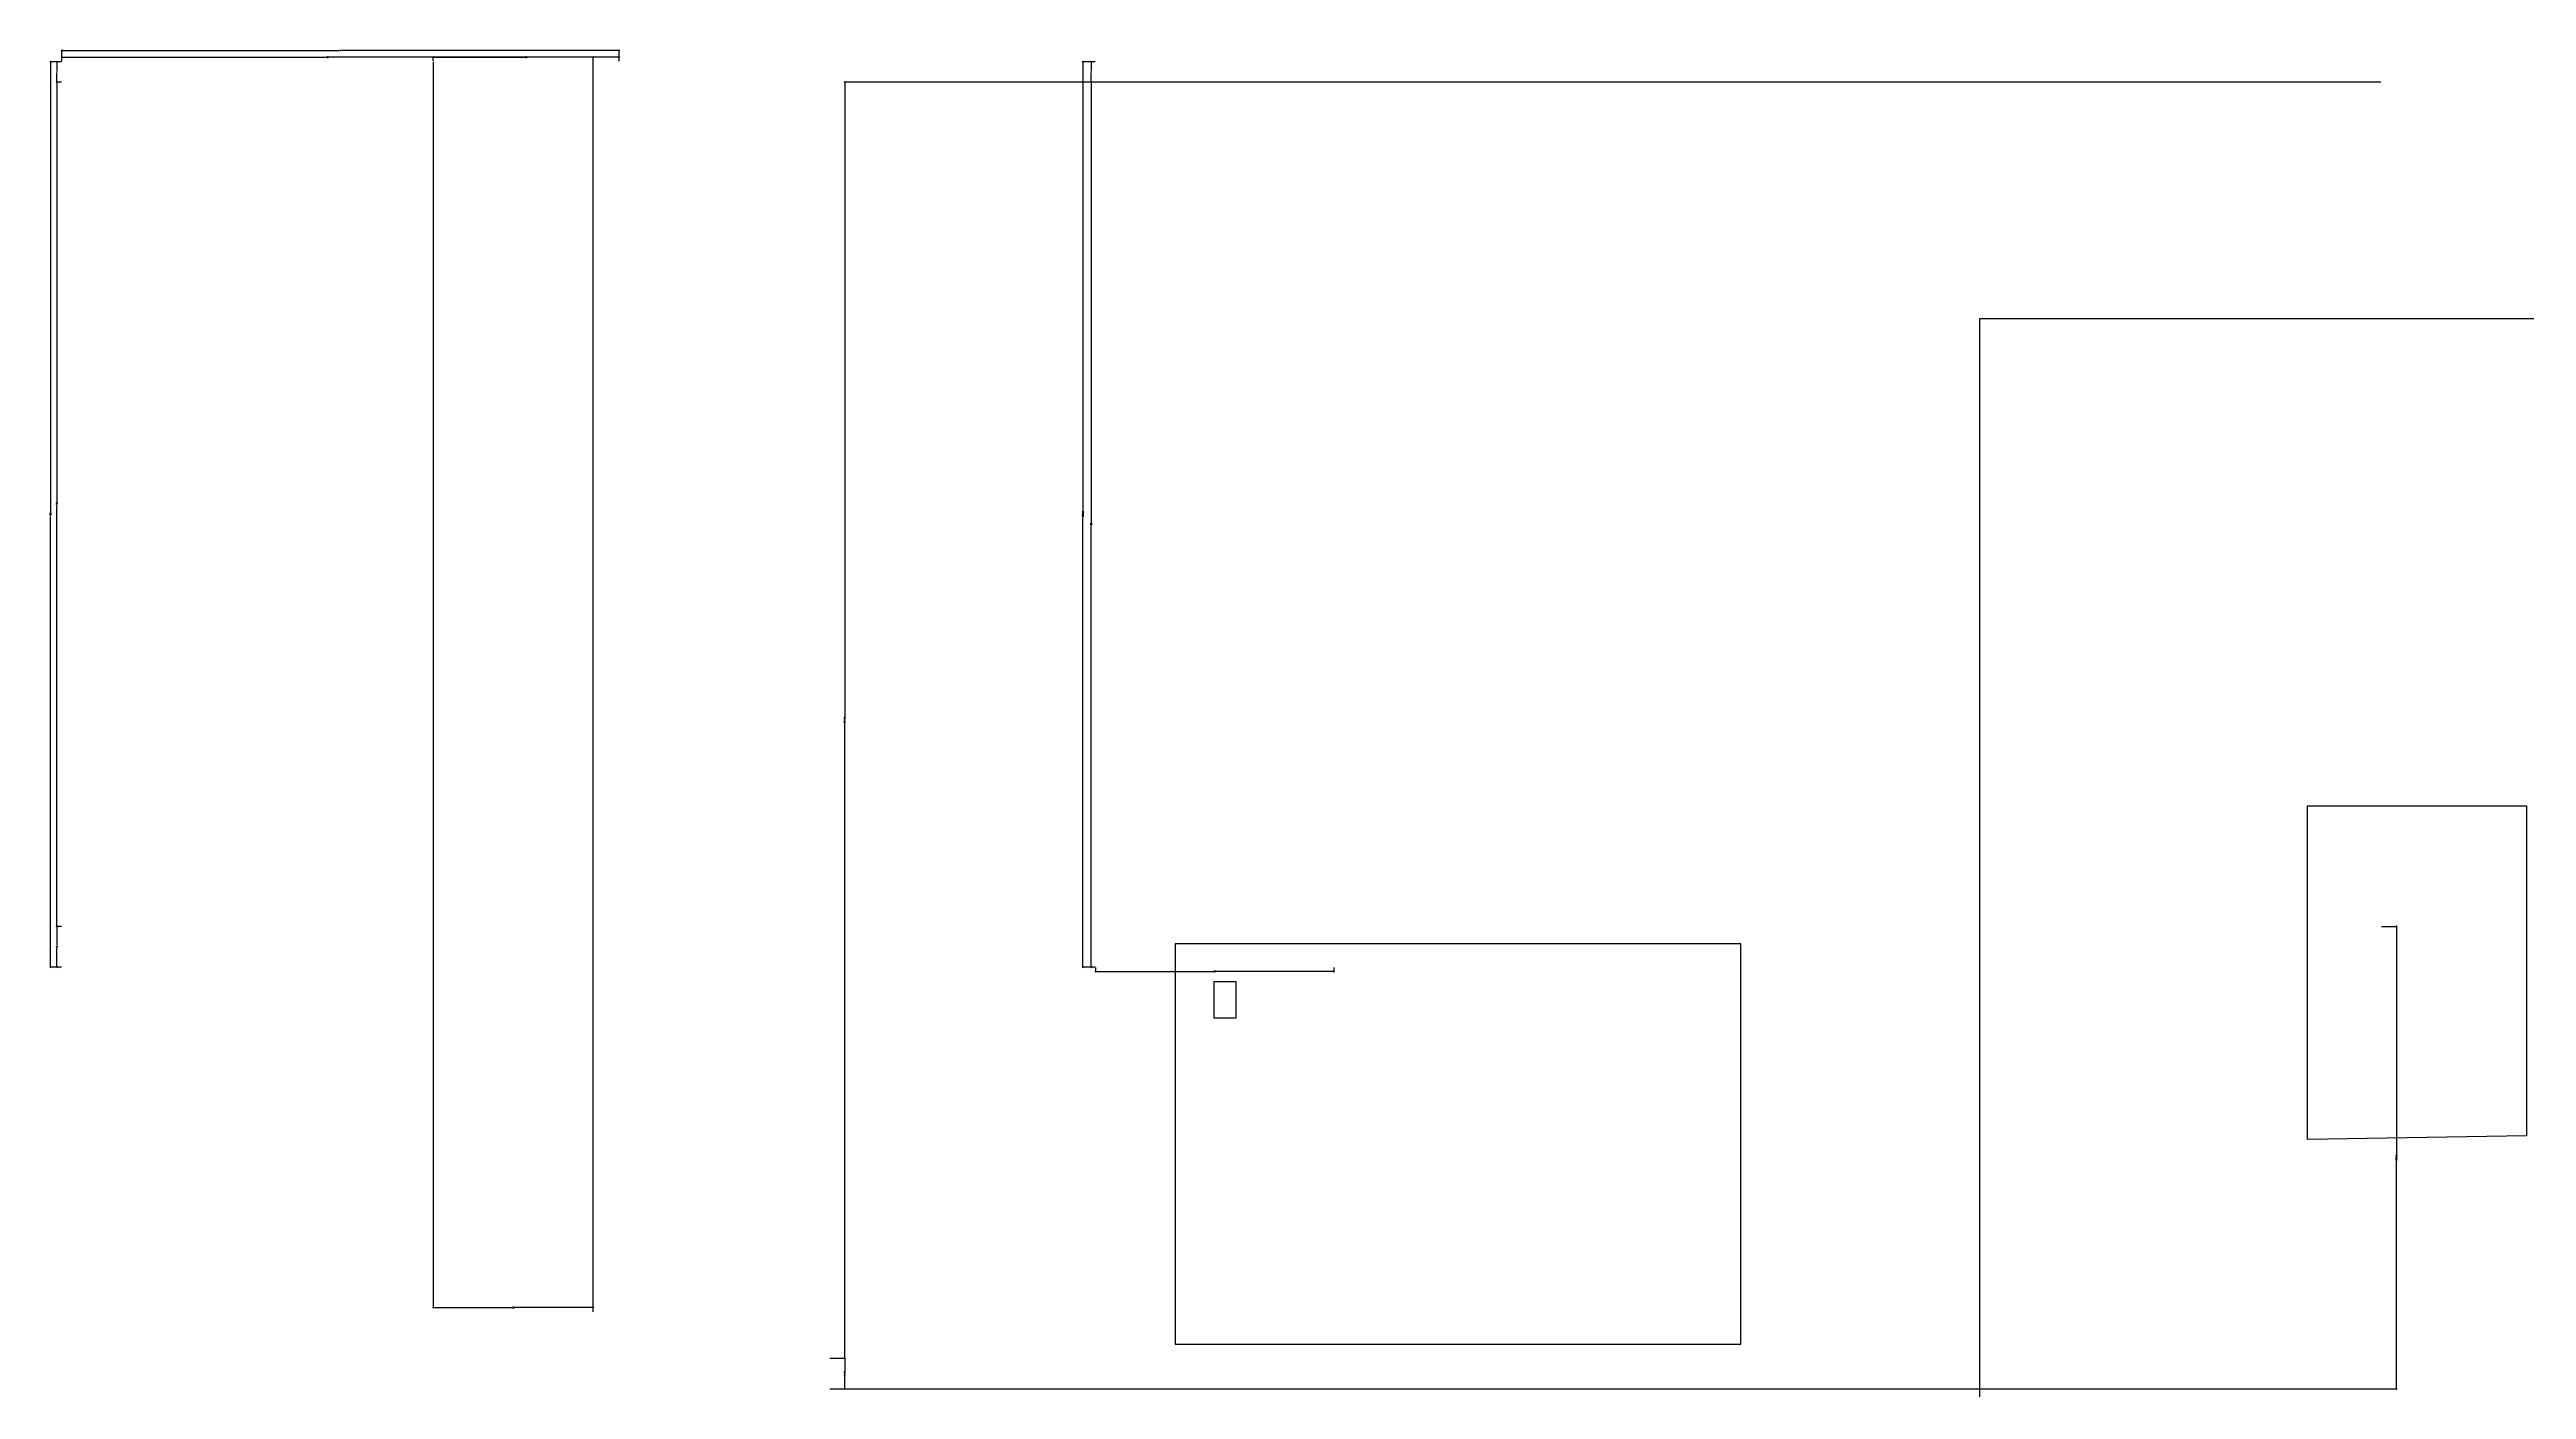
# Model space of a CAD drawing. Header units: inches. Extents: x 127 to 12054, y 222 to 18946.
# Drawn here: x 364 to 5565, y 6061 to 8873 of the extents above; entities that cross this region are included whole.
import ezdxf

# ---------------------------------------------------------------- set-up
doc = ezdxf.new("R2010")
doc.units = ezdxf.units.IN
doc.header["$MEASUREMENT"] = 0
doc.layers.add('Arredi', color=3, linetype='Continuous', lineweight=30)
doc.layers.add('quote', color=2, linetype='Continuous', lineweight=9)
doc.styles.add('E-ROMANS', font='romans.shx', dxfattribs={"width": 0.8})
doc.dimstyles.new('E-0050_TICK_18', dxfattribs={"dimscale": 0.001, "dimtxt": 90, "dimasz": 90, "dimexe": 45, "dimexo": 30, "dimgap": 45, "dimtad": 0, "dimzin": 0, "dimdsep": 46, "dimtxsty": 'E-ROMANS', "dimblk": 'OBLIQUE', "dimcen": 45, "dimclrd": 256, "dimclre": 256, "dimclrt": 256, "dimadec": 0, "dimazin": 0, "dimtfac": 1, "dimtmove": 1, "dimatfit": 3, "dimldrblk": 'OPEN90', "dimfxl": 1, "dimtfill": 1, "dimtolj": 1, "dimtzin": 0, "dimarcsym": 0})

# ---------------------------------------------------------------- blocks, each defined once
blk = doc.blocks.new('_Oblique')
at = {"color": 0, "linetype": 'ByBlock', "lineweight": -2}
blk.add_line((-0.5, -0.5), (0.5, 0.5), dxfattribs=at)
blk = doc.blocks.new('*D33')
at = {"layer": 'Defpoints', "color": 0, "transparency": 16777216}
for p in [(390.2, 8847.6), (366.5, 6947.6), (390.2, 6947.6)]:
    blk.add_point(p, dxfattribs=at)
at = {"layer": 'quote', "lineweight": -2, "transparency": 16777216}
for p, q in [((389.3, 8847.6), (365.2, 8847.6)), ((366.5, 8847.6), (366.5, 7901.6)), ((366.5, 6947.6), (366.5, 7893.6)), ((389.3, 6947.6), (365.2, 6947.6))]:
    blk.add_line(p, q, dxfattribs=at)
at = {"layer": 'quote', "lineweight": -2, "transparency": 16777216, "xscale": 2.7, "yscale": 2.7, "zscale": 2.7}
for p, rotation in [((366.5, 8847.6), 90), ((366.5, 6947.6), 270)]:
    blk.add_blockref('_Oblique', p, dxfattribs=dict(at, rotation=rotation))
at = {"layer": 'quote', "transparency": 16777216, "insert": (366.5, 7897.6), "char_height": 2.7, "attachment_point": 5, "rotation": 90, "style": 'E-ROMANS', "bg_fill": 3, "box_fill_scale": 1.25, "bg_fill_color": 256, "bg_fill_true_color": 13158600, "bg_fill_transparency": 0}
blk.add_mtext('\\A1;190', dxfattribs=at)
blk = doc.blocks.new('_Open90')
at = {"color": 0, "linetype": 'ByBlock', "lineweight": -2}
for p, q in [((0, 0), (-1, 0)), ((-0.5, 0.5), (0, 0)), ((0, 0), (-0.5, -0.5))]:
    blk.add_line(p, q, dxfattribs=at)
blk = doc.blocks.new('*D34')
at = {"layer": 'quote', "lineweight": -2, "transparency": 16777216}
for p, q in [((389.3, 8847.6), (378.7, 8847.6)), ((380, 8847.6), (380, 8828.5)), ((389.3, 8805.1), (378.7, 8805.1)), ((380, 8805.1), (380, 8824.3))]:
    blk.add_line(p, q, dxfattribs=at)
at = {"layer": 'quote', "lineweight": -2, "transparency": 16777216, "xscale": 2.7, "yscale": 2.7, "zscale": 2.7}
for p, rotation in [((380, 8847.6), 90), ((380, 8805.1), 270)]:
    blk.add_blockref('_Oblique', p, dxfattribs=dict(at, rotation=rotation))
at = {"layer": 'quote', "transparency": 16777216, "insert": (380, 8826.4), "char_height": 2.7, "attachment_point": 5, "rotation": 90, "style": 'E-ROMANS', "bg_fill": 3, "box_fill_scale": 1.25, "bg_fill_color": 256, "bg_fill_true_color": 13158600, "bg_fill_transparency": 0}
blk.add_mtext('\\A1;4', dxfattribs=at)
at = {"layer": 'Defpoints', "color": 0, "transparency": 16777216}
for p in [(390.2, 8847.6), (380, 8805.1), (390.2, 8805.1)]:
    blk.add_point(p, dxfattribs=at)
blk = doc.blocks.new('*D35')
at = {"layer": 'Defpoints', "color": 0, "transparency": 16777216}
for p in [(390.2, 8805.1), (380, 7033.2), (390.2, 7033.2)]:
    blk.add_point(p, dxfattribs=at)
at = {"layer": 'quote', "lineweight": -2, "transparency": 16777216}
for p, q in [((389.3, 8805.1), (378.7, 8805.1)), ((380, 8805.1), (380, 7923.1)), ((380, 7033.2), (380, 7915.2)), ((389.3, 7033.2), (378.7, 7033.2))]:
    blk.add_line(p, q, dxfattribs=at)
at = {"layer": 'quote', "lineweight": -2, "transparency": 16777216, "xscale": 2.7, "yscale": 2.7, "zscale": 2.7}
for p, rotation in [((380, 8805.1), 90), ((380, 7033.2), 270)]:
    blk.add_blockref('_Oblique', p, dxfattribs=dict(at, rotation=rotation))
at = {"layer": 'quote', "transparency": 16777216, "insert": (380, 7919.2), "char_height": 2.7, "attachment_point": 5, "rotation": 90, "style": 'E-ROMANS', "bg_fill": 3, "box_fill_scale": 1.25, "bg_fill_color": 256, "bg_fill_true_color": 13158600, "bg_fill_transparency": 0}
blk.add_mtext('\\A1;178', dxfattribs=at)
blk = doc.blocks.new('*D36')
at = {"layer": 'Defpoints', "color": 0, "transparency": 16777216}
for p in [(390.2, 7033.2), (380, 6947.6), (390.2, 6947.6)]:
    blk.add_point(p, dxfattribs=at)
at = {"layer": 'quote', "lineweight": -2, "transparency": 16777216}
for p, q in [((389.3, 7033.2), (378.7, 7033.2)), ((380, 7033.2), (380, 6992.5)), ((380, 6947.6), (380, 6988.3)), ((389.3, 6947.6), (378.7, 6947.6))]:
    blk.add_line(p, q, dxfattribs=at)
at = {"layer": 'quote', "lineweight": -2, "transparency": 16777216, "xscale": 2.7, "yscale": 2.7, "zscale": 2.7}
for p, rotation in [((380, 7033.2), 90), ((380, 6947.6), 270)]:
    blk.add_blockref('_Oblique', p, dxfattribs=dict(at, rotation=rotation))
at = {"layer": 'quote', "transparency": 16777216, "insert": (380, 6990.4), "char_height": 2.7, "attachment_point": 5, "rotation": 90, "style": 'E-ROMANS', "bg_fill": 3, "box_fill_scale": 1.25, "bg_fill_color": 256, "bg_fill_true_color": 13158600, "bg_fill_transparency": 0}
blk.add_mtext('\\A1;8', dxfattribs=at)
blk = doc.blocks.new('*D37')
at = {"layer": 'Defpoints', "color": 0, "transparency": 16777216}
for p in [(390.2, 8847.6), (1560.2, 8871.2), (1560.2, 8847.6)]:
    blk.add_point(p, dxfattribs=at)
at = {"layer": 'quote', "lineweight": -2, "transparency": 16777216}
for p, q in [((390.2, 8848.5), (390.2, 8872.5)), ((390.2, 8871.2), (972.6, 8871.2)), ((1560.2, 8871.2), (977.9, 8871.2)), ((1560.2, 8848.5), (1560.2, 8872.5))]:
    blk.add_line(p, q, dxfattribs=at)
at = {"layer": 'quote', "lineweight": -2, "transparency": 16777216, "xscale": 2.7, "yscale": 2.7, "zscale": 2.7, "rotation": 180}
blk.add_blockref('_Oblique', (390.2, 8871.2), dxfattribs=at)
at = {"layer": 'quote', "lineweight": -2, "transparency": 16777216, "xscale": 2.7, "yscale": 2.7, "zscale": 2.7}
blk.add_blockref('_Oblique', (1560.2, 8871.2), dxfattribs=at)
at = {"layer": 'quote', "transparency": 16777216, "insert": (975.2, 8871.2), "char_height": 2.7, "attachment_point": 5, "style": 'E-ROMANS', "bg_fill": 3, "box_fill_scale": 1.25, "bg_fill_color": 256, "bg_fill_true_color": 13158600, "bg_fill_transparency": 0}
blk.add_mtext('\\A1;11', dxfattribs=at)
blk = doc.blocks.new('*D38')
at = {"layer": 'Defpoints', "color": 0, "transparency": 16777216}
for p in [(390.2, 8847.6), (1506.1, 8857.2), (1506.1, 6223.6)]:
    blk.add_point(p, dxfattribs=at)
at = {"layer": 'quote', "lineweight": -2, "transparency": 16777216}
for p, q in [((390.2, 8848.5), (390.2, 8858.5)), ((390.2, 8857.2), (945.1, 8857.2)), ((1506.1, 8857.2), (951.2, 8857.2)), ((1506.1, 6224.5), (1506.1, 8858.5))]:
    blk.add_line(p, q, dxfattribs=at)
at = {"layer": 'quote', "lineweight": -2, "transparency": 16777216, "xscale": 2.7, "yscale": 2.7, "zscale": 2.7, "rotation": 180}
blk.add_blockref('_Oblique', (390.2, 8857.2), dxfattribs=at)
at = {"layer": 'quote', "lineweight": -2, "transparency": 16777216, "xscale": 2.7, "yscale": 2.7, "zscale": 2.7}
blk.add_blockref('_Oblique', (1506.1, 8857.2), dxfattribs=at)
at = {"layer": 'quote', "transparency": 16777216, "insert": (948.2, 8857.2), "char_height": 2.7, "attachment_point": 5, "style": 'E-ROMANS', "bg_fill": 3, "box_fill_scale": 1.25, "bg_fill_color": 256, "bg_fill_true_color": 13158600, "bg_fill_transparency": 0}
blk.add_mtext('\\A1;39', dxfattribs=at)
blk = doc.blocks.new('*D39')
at = {"layer": 'Defpoints', "color": 0, "transparency": 16777216}
for p in [(1170.2, 8847.6), (1170.2, 6233.1), (1506.1, 6223.6)]:
    blk.add_point(p, dxfattribs=at)
at = {"layer": 'quote', "lineweight": -2, "transparency": 16777216}
for p, q in [((1170.2, 8846.7), (1170.2, 6231.8)), ((1170.2, 6233.1), (1335.1, 6233.1)), ((1506.1, 6233.1), (1341.2, 6233.1)), ((1506.1, 6224.5), (1506.1, 6234.5))]:
    blk.add_line(p, q, dxfattribs=at)
at = {"layer": 'quote', "lineweight": -2, "transparency": 16777216, "xscale": 2.7, "yscale": 2.7, "zscale": 2.7, "rotation": 180}
blk.add_blockref('_Oblique', (1170.2, 6233.1), dxfattribs=at)
at = {"layer": 'quote', "lineweight": -2, "transparency": 16777216, "xscale": 2.7, "yscale": 2.7, "zscale": 2.7}
blk.add_blockref('_Oblique', (1506.1, 6233.1), dxfattribs=at)
at = {"layer": 'quote', "transparency": 16777216, "insert": (1338.2, 6233.1), "char_height": 2.7, "attachment_point": 5, "style": 'E-ROMANS', "bg_fill": 3, "box_fill_scale": 1.25, "bg_fill_color": 256, "bg_fill_true_color": 13158600, "bg_fill_transparency": 0}
blk.add_mtext('\\A1;39', dxfattribs=at)
blk = doc.blocks.new('*D40')
at = {"layer": 'Defpoints', "color": 0, "transparency": 16777216}
for p in [(1170.2, 8847.6), (1560.2, 8857.2), (1560.2, 8847.6)]:
    blk.add_point(p, dxfattribs=at)
at = {"layer": 'quote', "lineweight": -2, "transparency": 16777216}
for p, q in [((1170.2, 8848.5), (1170.2, 8858.5)), ((1170.2, 8857.2), (1362.2, 8857.2)), ((1560.2, 8857.2), (1368.3, 8857.2)), ((1560.2, 8848.5), (1560.2, 8858.5))]:
    blk.add_line(p, q, dxfattribs=at)
at = {"layer": 'quote', "lineweight": -2, "transparency": 16777216, "xscale": 2.7, "yscale": 2.7, "zscale": 2.7, "rotation": 180}
blk.add_blockref('_Oblique', (1170.2, 8857.2), dxfattribs=at)
at = {"layer": 'quote', "lineweight": -2, "transparency": 16777216, "xscale": 2.7, "yscale": 2.7, "zscale": 2.7}
blk.add_blockref('_Oblique', (1560.2, 8857.2), dxfattribs=at)
at = {"layer": 'quote', "transparency": 16777216, "insert": (1365.2, 8857.2), "char_height": 2.7, "attachment_point": 5, "style": 'E-ROMANS', "bg_fill": 3, "box_fill_scale": 1.25, "bg_fill_color": 256, "bg_fill_true_color": 13158600, "bg_fill_transparency": 0}
blk.add_mtext('\\A1;39', dxfattribs=at)
blk = doc.blocks.new('*D41')
at = {"layer": 'Defpoints', "color": 0, "transparency": 16777216}
for p in [(2560.6, 6947.6), (3060.6, 6947.6), (3060.6, 6938.7)]:
    blk.add_point(p, dxfattribs=at)
at = {"layer": 'quote', "lineweight": -2, "transparency": 16777216}
for p, q in [((2560.6, 6946.7), (2560.6, 6937.3)), ((2560.6, 6938.7), (2807.5, 6938.7)), ((3060.6, 6938.7), (2813.7, 6938.7)), ((3060.6, 6946.7), (3060.6, 6937.3))]:
    blk.add_line(p, q, dxfattribs=at)
at = {"layer": 'quote', "lineweight": -2, "transparency": 16777216, "xscale": 2.7, "yscale": 2.7, "zscale": 2.7, "rotation": 180}
blk.add_blockref('_Oblique', (2560.6, 6938.7), dxfattribs=at)
at = {"layer": 'quote', "lineweight": -2, "transparency": 16777216, "xscale": 2.7, "yscale": 2.7, "zscale": 2.7}
blk.add_blockref('_Oblique', (3060.6, 6938.7), dxfattribs=at)
at = {"layer": 'quote', "transparency": 16777216, "insert": (2810.6, 6938.7), "char_height": 2.7, "attachment_point": 5, "style": 'E-ROMANS', "bg_fill": 3, "box_fill_scale": 1.25, "bg_fill_color": 256, "bg_fill_true_color": 13158600, "bg_fill_transparency": 0}
blk.add_mtext('\\A1;50', dxfattribs=at)
blk = doc.blocks.new('*D42')
at = {"layer": 'Defpoints', "color": 0, "transparency": 16777216}
for p in [(2560.6, 8847.6), (2534.1, 6947.6), (2560.6, 6947.6)]:
    blk.add_point(p, dxfattribs=at)
at = {"layer": 'quote', "lineweight": -2, "transparency": 16777216}
for p, q in [((2559.7, 8847.6), (2532.8, 8847.6)), ((2534.1, 8847.6), (2534.1, 7905.2)), ((2534.1, 6947.6), (2534.1, 7890)), ((2559.7, 6947.6), (2532.8, 6947.6))]:
    blk.add_line(p, q, dxfattribs=at)
at = {"layer": 'quote', "lineweight": -2, "transparency": 16777216, "xscale": 2.7, "yscale": 2.7, "zscale": 2.7}
for p, rotation in [((2534.1, 8847.6), 90), ((2534.1, 6947.6), 270)]:
    blk.add_blockref('_Oblique', p, dxfattribs=dict(at, rotation=rotation))
at = {"layer": 'quote', "transparency": 16777216, "insert": (2534.1, 7897.6), "char_height": 2.7, "attachment_point": 5, "rotation": 90, "style": 'E-ROMANS', "bg_fill": 3, "box_fill_scale": 1.25, "bg_fill_color": 256, "bg_fill_true_color": 13158600, "bg_fill_transparency": 0}
blk.add_mtext('\\A1;1900.00', dxfattribs=at)
blk = doc.blocks.new('*D43')
at = {"layer": 'quote', "lineweight": -2, "transparency": 16777216}
for p, q in [((2559.7, 8847.6), (2550.2, 8847.6)), ((2551.5, 8847.6), (2551.5, 8828.5)), ((2559.7, 8805.1), (2550.2, 8805.1)), ((2551.5, 8805.1), (2551.5, 8824.3))]:
    blk.add_line(p, q, dxfattribs=at)
at = {"layer": 'quote', "lineweight": -2, "transparency": 16777216, "xscale": 2.7, "yscale": 2.7, "zscale": 2.7}
for p, rotation in [((2551.5, 8847.6), 90), ((2551.5, 8805.1), 270)]:
    blk.add_blockref('_Oblique', p, dxfattribs=dict(at, rotation=rotation))
at = {"layer": 'quote', "transparency": 16777216, "insert": (2551.5, 8826.4), "char_height": 2.7, "attachment_point": 5, "rotation": 90, "style": 'E-ROMANS', "bg_fill": 3, "box_fill_scale": 1.25, "bg_fill_color": 256, "bg_fill_true_color": 13158600, "bg_fill_transparency": 0}
blk.add_mtext('\\A1;4', dxfattribs=at)
at = {"layer": 'Defpoints', "color": 0, "transparency": 16777216}
for p in [(2560.6, 8847.6), (2551.5, 8805.1), (2560.6, 8805.1)]:
    blk.add_point(p, dxfattribs=at)
blk = doc.blocks.new('*D44')
at = {"layer": 'Defpoints', "color": 0, "transparency": 16777216}
for p in [(2560.6, 8805.1), (2551.5, 6947.6), (2560.6, 6947.6)]:
    blk.add_point(p, dxfattribs=at)
at = {"layer": 'quote', "lineweight": -2, "transparency": 16777216}
for p, q in [((2559.7, 8805.1), (2550.2, 8805.1)), ((2551.5, 8805.1), (2551.5, 7880.3)), ((2551.5, 6947.6), (2551.5, 7872.4)), ((2559.7, 6947.6), (2550.2, 6947.6))]:
    blk.add_line(p, q, dxfattribs=at)
at = {"layer": 'quote', "lineweight": -2, "transparency": 16777216, "xscale": 2.7, "yscale": 2.7, "zscale": 2.7}
for p, rotation in [((2551.5, 8805.1), 90), ((2551.5, 6947.6), 270)]:
    blk.add_blockref('_Oblique', p, dxfattribs=dict(at, rotation=rotation))
at = {"layer": 'quote', "transparency": 16777216, "insert": (2551.5, 7876.4), "char_height": 2.7, "attachment_point": 5, "rotation": 90, "style": 'E-ROMANS', "bg_fill": 3, "box_fill_scale": 1.25, "bg_fill_color": 256, "bg_fill_true_color": 13158600, "bg_fill_transparency": 0}
blk.add_mtext('\\A1;186', dxfattribs=at)
blk = doc.blocks.new('*D45')
at = {"layer": 'Defpoints', "color": 0, "transparency": 16777216}
for p in [(5259.9, 8805.1), (2002, 6127.3), (2033.9, 6127.3)]:
    blk.add_point(p, dxfattribs=at)
at = {"layer": 'quote', "lineweight": -2, "transparency": 16777216}
for p, q in [((5259, 8805.1), (2032.6, 8805.1)), ((2033.9, 8805.1), (2033.9, 7473.9)), ((2033.9, 6127.3), (2033.9, 7458.5)), ((2002.9, 6127.3), (2035.3, 6127.3))]:
    blk.add_line(p, q, dxfattribs=at)
at = {"layer": 'quote', "lineweight": -2, "transparency": 16777216, "xscale": 2.7, "yscale": 2.7, "zscale": 2.7}
for p, rotation in [((2033.9, 8805.1), 90), ((2033.9, 6127.3), 270)]:
    blk.add_blockref('_Oblique', p, dxfattribs=dict(at, rotation=rotation))
at = {"layer": 'quote', "transparency": 16777216, "insert": (2033.9, 7466.2), "char_height": 2.7, "attachment_point": 5, "rotation": 90, "style": 'E-ROMANS', "bg_fill": 3, "box_fill_scale": 1.25, "bg_fill_color": 256, "bg_fill_true_color": 13158600, "bg_fill_transparency": 0}
blk.add_mtext('\\A1;2677.85', dxfattribs=at)
blk = doc.blocks.new('*D32')
at = {"layer": 'Defpoints', "color": 0, "transparency": 16777216}
for p in [(2002, 6127.3), (2002, 6062.7), (2033.9, 6062.7)]:
    blk.add_point(p, dxfattribs=at)
at = {"layer": 'quote', "lineweight": -2, "transparency": 16777216}
for p, q in [((2002.9, 6127.3), (2035.3, 6127.3)), ((2033.9, 6127.3), (2033.9, 6100.6)), ((2033.9, 6062.7), (2033.9, 6089.4)), ((2002.9, 6062.7), (2035.3, 6062.7))]:
    blk.add_line(p, q, dxfattribs=at)
at = {"layer": 'quote', "lineweight": -2, "transparency": 16777216, "xscale": 2.7, "yscale": 2.7, "zscale": 2.7}
for p, rotation in [((2033.9, 6127.3), 90), ((2033.9, 6062.7), 270)]:
    blk.add_blockref('_Oblique', p, dxfattribs=dict(at, rotation=rotation))
at = {"layer": 'quote', "transparency": 16777216, "insert": (2033.9, 6095), "char_height": 2.7, "attachment_point": 5, "rotation": 90, "style": 'E-ROMANS', "bg_fill": 3, "box_fill_scale": 1.25, "bg_fill_color": 256, "bg_fill_true_color": 13158600, "bg_fill_transparency": 0}
blk.add_mtext('\\A1;64.58', dxfattribs=at)
blk = doc.blocks.new('*D46')
at = {"layer": 'Defpoints', "color": 0, "transparency": 16777216}
for p in [(5259.9, 7033.2), (5291.8, 7033.2), (2002, 6062.7)]:
    blk.add_point(p, dxfattribs=at)
at = {"layer": 'quote', "lineweight": -2, "transparency": 16777216}
for p, q in [((5260.8, 7033.2), (5293.1, 7033.2)), ((5291.8, 7033.2), (5291.8, 6554.6)), ((5291.8, 6062.7), (5291.8, 6541.2)), ((2002.9, 6062.7), (5293.1, 6062.7))]:
    blk.add_line(p, q, dxfattribs=at)
at = {"layer": 'quote', "lineweight": -2, "transparency": 16777216, "xscale": 2.7, "yscale": 2.7, "zscale": 2.7}
for p, rotation in [((5291.8, 7033.2), 90), ((5291.8, 6062.7), 270)]:
    blk.add_blockref('_Oblique', p, dxfattribs=dict(at, rotation=rotation))
at = {"layer": 'quote', "transparency": 16777216, "insert": (5291.8, 6547.9), "char_height": 2.7, "attachment_point": 5, "rotation": 90, "style": 'E-ROMANS', "bg_fill": 3, "box_fill_scale": 1.25, "bg_fill_color": 256, "bg_fill_true_color": 13158600, "bg_fill_transparency": 0}
blk.add_mtext('\\A1;970.48', dxfattribs=at)

msp = doc.modelspace()

# ---------------------------------------------------------------- linework, layer by layer
at = {"layer": 'Arredi'}
msp.add_line((5564.835, 7286.167), (5564.835, 6593.358), dxfattribs=at)

# ---------------------------------------------------------------- dimensions: what is measured, and where the dimension line sits
at = {"layer": 'quote'}
dim = msp.add_linear_dim(base=(366.513, 6947.616), p1=(390.222, 8847.616), p2=(390.222, 6947.616), angle=90, text='190', dimstyle='E-0050_TICK_18', override={"dimscale": 0.03}, dxfattribs=at)
dim.commit()
dim.dimension.update_dxf_attribs({"geometry": '*D33', "text_midpoint": (366.513, 7897.616)})
at = {"layer": 'quote', "color": 0}
dim = msp.add_linear_dim(base=(3060.61, 6938.661), p1=(2560.61, 6947.616), p2=(3060.61, 6947.616), text='50', dimstyle='E-0050_TICK_18', override={"dimscale": 0.03}, dxfattribs=at)
dim.commit()
dim.dimension.update_dxf_attribs({"geometry": '*D41', "text_midpoint": (2810.61, 6938.661)})

# ---------------------------------------------------------------- next in the draw order: dimensions: what is measured, and where the dimension line sits
at = {"layer": 'quote'}
dim = msp.add_linear_dim(base=(380.035, 8805.136), p1=(390.222, 8847.616), p2=(390.222, 8805.136), angle=90, text='4', dimstyle='E-0050_TICK_18', override={"dimscale": 0.03}, dxfattribs=at)
dim.commit()
dim.dimension.update_dxf_attribs({"geometry": '*D34', "text_midpoint": (380.035, 8826.376)})
at = {"layer": 'quote', "color": 0}
dim = msp.add_linear_dim(base=(2534.118, 6947.616), p1=(2560.61, 8847.616), p2=(2560.61, 6947.616), angle=90, dimstyle='E-0050_TICK_18', override={"dimscale": 0.03}, dxfattribs=at)
dim.commit()
dim.dimension.update_dxf_attribs({"geometry": '*D42', "text_midpoint": (2534.118, 7897.616)})

# ---------------------------------------------------------------- next in the draw order: dimensions: what is measured, and where the dimension line sits
dim = msp.add_linear_dim(base=(1560.222, 8871.171), p1=(390.222, 8847.616), p2=(1560.222, 8847.616), text='11', dimstyle='E-0050_TICK_18', override={"dimscale": 0.03}, dxfattribs=at)
dim.commit()
dim.dimension.update_dxf_attribs({"geometry": '*D37', "text_midpoint": (975.222, 8871.171)})
dim = msp.add_linear_dim(base=(2551.547, 8805.136), p1=(2560.61, 8847.616), p2=(2560.61, 8805.136), angle=90, text='4', dimstyle='E-0050_TICK_18', override={"dimscale": 0.03}, dxfattribs=at)
dim.commit()
dim.dimension.update_dxf_attribs({"geometry": '*D43', "text_midpoint": (2551.547, 8826.376)})
at = {"layer": 'quote'}
dim = msp.add_linear_dim(base=(380.035, 7033.178), p1=(390.222, 8805.136), p2=(390.222, 7033.178), angle=90, text='178', dimstyle='E-0050_TICK_18', override={"dimscale": 0.03}, dxfattribs=at)
dim.commit()
dim.dimension.update_dxf_attribs({"geometry": '*D35', "text_midpoint": (380.035, 7919.157)})

# ---------------------------------------------------------------- next in the draw order: dimensions: what is measured, and where the dimension line sits
at = {"layer": 'quote', "color": 0}
for base, p1, p2, text, picture, middle in [((2551.547, 6947.616), (2560.61, 8805.136), (2560.61, 6947.616), '186', '*D44', (2551.547, 7876.376)), ((380.035, 6947.616), (390.222, 7033.178), (390.222, 6947.616), '8', '*D36', (380.035, 6990.397))]:
    dim = msp.add_linear_dim(base=base, p1=p1, p2=p2, angle=90, text=text, dimstyle='E-0050_TICK_18', override={"dimscale": 0.03}, dxfattribs=at)
    dim.commit()
    dim.dimension.update_dxf_attribs({"geometry": picture, "text_midpoint": middle})

# ---------------------------------------------------------------- next in the draw order: dimensions: what is measured, and where the dimension line sits
dim = msp.add_linear_dim(base=(1506.079, 8857.183), p1=(390.222, 8847.616), p2=(1506.079, 6223.558), text='39', dimstyle='E-0050_TICK_18', override={"dimscale": 0.03}, dxfattribs=at)
dim.commit()
dim.dimension.update_dxf_attribs({"geometry": '*D38', "text_midpoint": (948.151, 8857.183)})
at = {"layer": 'quote'}
dim = msp.add_linear_dim(base=(2033.915, 6127.284), p1=(5259.869, 8805.136), p2=(2002.033, 6127.284), angle=90, dimstyle='E-0050_TICK_18', override={"dimscale": 0.03}, dxfattribs=at)
dim.commit()
dim.dimension.update_dxf_attribs({"geometry": '*D45', "text_midpoint": (2033.915, 7466.21)})

# ---------------------------------------------------------------- next in the draw order: linework, layer by layer
at = {"layer": 'Arredi'}
msp.add_line((5104.835, 7286.167), (5564.835, 7286.167), dxfattribs=at)

# ---------------------------------------------------------------- next in the draw order: dimensions: what is measured, and where the dimension line sits
at = {"layer": 'quote', "color": 0}
dim = msp.add_linear_dim(base=(1170.222, 6233.125), p1=(1506.079, 6223.558), p2=(1170.222, 8847.616), text='39', dimstyle='E-0050_TICK_18', override={"dimscale": 0.03}, dxfattribs=at)
dim.commit()
dim.dimension.update_dxf_attribs({"geometry": '*D39', "text_midpoint": (1338.151, 6233.125)})
at = {"layer": 'quote'}
dim = msp.add_linear_dim(base=(2033.915, 6062.7), p1=(2002.033, 6127.284), p2=(2002.033, 6062.7), angle=90, dimstyle='E-0050_TICK_18', override={"dimscale": 0.03}, dxfattribs=at)
dim.commit()
dim.dimension.update_dxf_attribs({"geometry": '*D32', "text_midpoint": (2033.915, 6094.992)})

# ---------------------------------------------------------------- next in the draw order: dimensions: what is measured, and where the dimension line sits
at = {"layer": 'quote', "color": 0}
dim = msp.add_linear_dim(base=(1560.222, 8857.183), p1=(1170.222, 8847.616), p2=(1560.222, 8847.616), text='39', dimstyle='E-0050_TICK_18', override={"dimscale": 0.03}, dxfattribs=at)
dim.commit()
dim.dimension.update_dxf_attribs({"geometry": '*D40', "text_midpoint": (1365.222, 8857.183)})
at = {"layer": 'quote'}
dim = msp.add_linear_dim(base=(5291.751, 7033.178), p1=(2002.033, 6062.7), p2=(5259.869, 7033.178), angle=90, dimstyle='E-0050_TICK_18', override={"dimscale": 0.03}, dxfattribs=at)
dim.commit()
dim.dimension.update_dxf_attribs({"geometry": '*D46', "text_midpoint": (5291.751, 6547.939)})

# ---------------------------------------------------------------- next in the draw order: linework, layer by layer
at = {"layer": 'Arredi'}
for p, q in [((5104.835, 6586.167), (5104.835, 7286.167)), ((2809.358, 6840.455), (2809.358, 6917.455)), ((2809.358, 6917.455), (2855.358, 6917.455)), ((2855.358, 6917.455), (2855.358, 6840.455)), ((2855.358, 6840.455), (2809.358, 6840.455)), ((5564.835, 6593.358), (5104.835, 6586.167))]:
    msp.add_line(p, q, dxfattribs=at)
for points in [[(4416.712, 4108.178), (10356.712, 4108.178), (10356.712, 8308.178), (4416.712, 8308.178)], [(2727.643, 6996.685), (2727.643, 6156.685), (3915.643, 6156.685), (3915.643, 6996.685)]]:
    msp.add_lwpolyline(points, close=True, dxfattribs=at)

doc.saveas('drawing.dxf')
